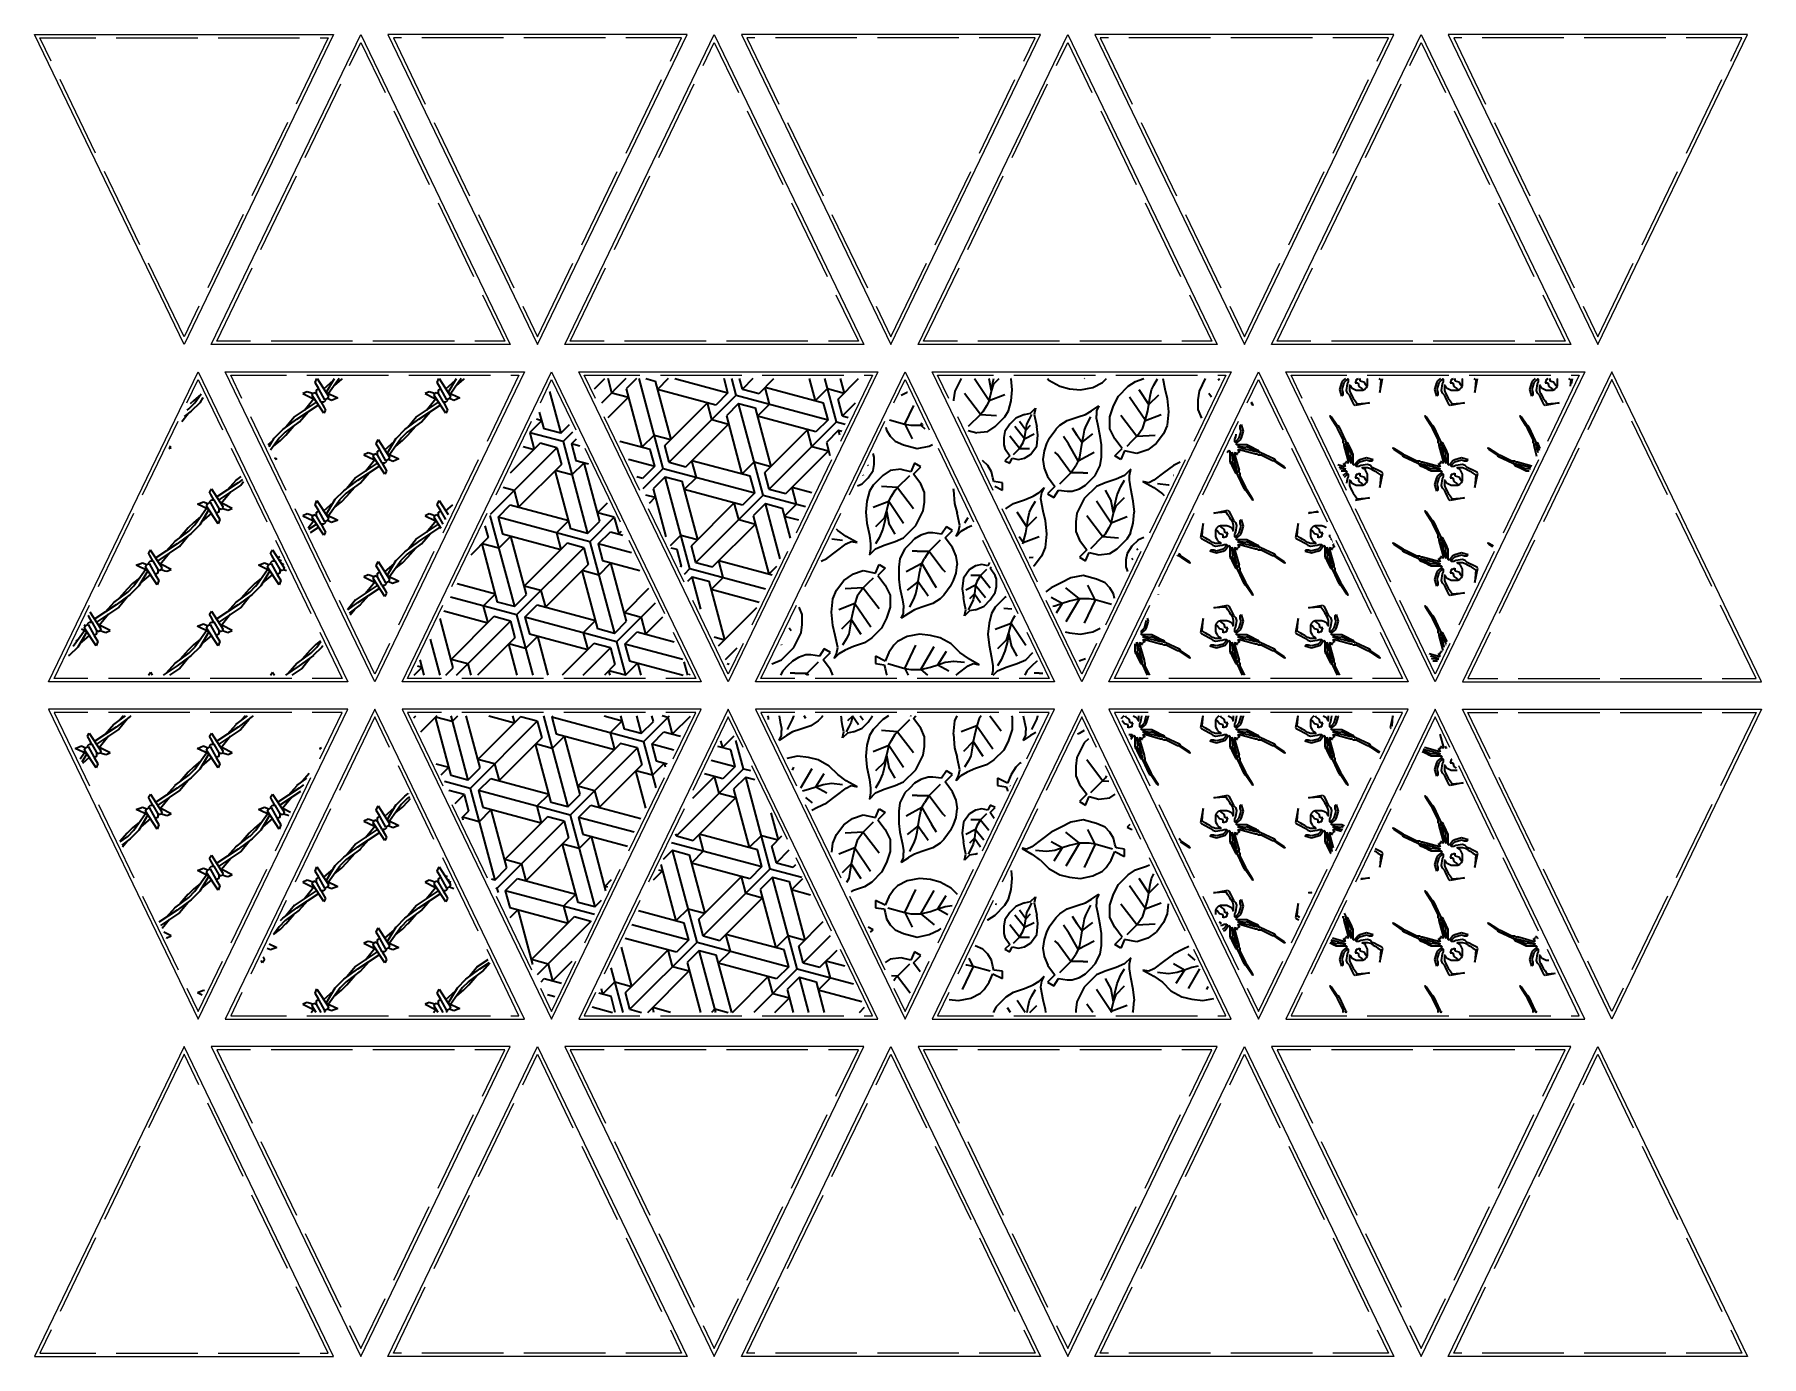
# Model space of a CAD drawing. Header units: millimetres. Extents: x -115 to 139, y -97 to 97.
import ezdxf

# ---------------------------------------------------------------- set-up
doc = ezdxf.new("R2010")
doc.units = ezdxf.units.MM
doc.linetypes.add('ACAD_ISO02W100', pattern=[15, 12, -3])
doc.layers.get('0').update_dxf_attribs({"lineweight": 25})
doc.layers.add('hatch', color=18, linetype='Continuous', lineweight=35, true_color=0x000000)
doc.layers.add('hidden', color=4, linetype='ACAD_ISO02W100', lineweight=13)
pattern_1 = [(360, (-2.335, 7.723), (8.98026, 8.98026), [0.1796, -17.7809]), (333.435, (-3.7717, 8.4414), (26.94077, -8.98026), [1.6064, -38.5545]), (203.1986, (-3.143, 8.7108), (-35.921024, -17.96051), [0.6839, -67.7077]), (161.565, (-2.8737, 8.621), (-17.9605, 2e-08), [0.284, -28.1141]), (161.565, (-2.335, 8.4414), (-17.9605, 2e-08), [0.568, -27.8301]), (156.8014, (0.449, 7.4536), (-26.94077, 8.980256), [0.6839, -67.7077]), (201.8014, (1.347, 7.8128), (-62.861793, -26.940768), [0.9672, -95.7531]), (334.6538, (-0.3592, 8.62105), (134.703842, -62.861793), [1.888, -186.9111]), (239.0362, (-0.449, 6.0168), (-17.96051, -35.92102), [0.5236, -51.8398]), (296.565, (-0.6286, 6.376), (8.98026, -8.98026), [0.4016, -39.7593]), (299.0546, (-1.0776, 7.1842), (26.940768, -44.90128), [0.9246, -91.5328]), (119.7449, (-1.0776, 7.1842), (-26.940768, 44.901281), [1.448, -143.35426]), (180, (-0.718, 7.184), (-8.98026, -8.98026), [0.3592, -17.6013]), (225, (-0.449, 7.454), (8.9803, -8.9803), [0.381, -12.319]), (315, (-0.539, 7.543), (8.9803, 8.9803), [0.127, -12.573]), (119.0546, (-0.5388, 7.5434), (-26.940768, 44.90128), [1.84915, -90.60825]), (206.565, (-0.1796, 7.723), (-8.98026, -8.98026), [0.4016, -39.7593]), (243.435, (2e-15, 8.0822), (-8.98026, -26.94077), [0.4016, -39.7593]), (303.2317, (-1.70625, 10.6865), (35.9210244, -53.8815367), [3.11344, -308.2309]), (66.8014, (-1.9757, 10.058), (8.980256, 26.94077), [0.6839, -67.7077]), (120.9638, (-1.4368, 9.16), (-8.98026, 8.98026), [1.0473, -51.3162]), (386.565, (-1.796, 8.9803), (8.98026, 8.98026), [0.4016, -39.7593]), (90, (-1.796, 8.441), (-8.98026, 8.98026), [0.5388, -17.4217]), (333.435, (-2.1553, 8.621), (26.94077, -8.98026), [0.4016, -39.7593]), (45, (-2.335, 8.441), (-8.9803, 8.9803), [0.254, -12.446]), (71.565, (-2.4247, 8.172), (2e-08, 17.9605), [0.284, -28.1141]), (123.2317, (-0.7184, 5.56776), (-35.9210244, 53.8815367), [3.11344, -308.2309]), (49.0856, (2.6941, 11.3151), (107.763073, 125.723586), [1.78253, -176.47046]), (45, (1.886, 10.507), (-8.9803, 8.9803), [1.143, -11.557]), (399.2894, (0.898, 9.6987), (8.980256, 8.980256), [1.2763, -126.3571]), (401.1859, (-0.7184, 9.1599), (8.980256, 8.980256), [1.90923, -189.01364]), (396.4692, (2.24506, 12.12335), (71.8420493, 53.8815362), [2.5684, -254.2732]), (45, (0.988, 10.866), (-8.9803, 8.9803), [1.778, -10.922]), (59.0362, (-0.3592, 8.621), (17.96051, 35.92102), [2.6182, -49.7453]), (234.8658, (1.70625, 10.8661), (-125.7235856, -179.6051226), [2.96484, -293.51964]), (225, (2.604, 11.764), (8.9803, -8.9803), [1.27, -11.43]), (216.46923, (4.66973, 13.2908), (-71.8420493, -53.8815362), [2.5684, -254.2732]), (231.1155, (3.9513, 14.0092), (-71.8420483, -89.8025618), [1.98686, -355.6484]), (50.52754, (-3.5522, 6.02675), (80.8223054, 98.782817), [2.19744, -393.3418]), (48.6914, (-4.31052, 4.31052), (125.7235856, 143.684098), [1.92448, -392.59402]), (393.31063, (-4.66973, 4.66973), (53.8815366, 35.9210246), [3.761, -372.33916]), (393.69, (-5.029, 5.029), (8.980256, 8.980256), [3.8855, -60.8721])]
pattern_2 = [(333.435, (10.8966, -10.198), (13.97, 1e-07), [0.3124, -30.9255]), (303.69, (10.6172, -9.779), (13.97, -13.97), [0.5037, -49.8659]), (345.9638, (10.0584, -9.6393), (13.97, 2e-07), [0.576, -57.0238]), (270, (10.058, -9.22), (13.97, -3e-15), [0.4191, -13.5509]), (378.435, (9.6393, -9.36), (27.94, 13.97), [0.4418, -43.7352]), (360, (9.5, -9.36), (3e-15, 13.97), [0.1397, -13.8303]), (270, (7.963, -7.544), (13.97, -3e-15), [0.1397, -13.8303]), (540, (8.103, -7.544), (-5e-15, -13.97), [0.1397, -13.8303]), (495, (8.242, -7.6835), (-13.97, 2e-14), [0.1976, -19.559]), (450, (8.242, -7.823), (-13.97, 4e-15), [0.1397, -13.8303]), (585, (8.382, -7.6835), (8e-15, -13.97), [0.1976, -19.559]), (285.5241, (7.6835, -5.1689), (27.94, -97.79), [2.6098, -258.37133]), (270, (7.683, -4.89), (13.97, -3e-15), [0.2794, -13.6906]), (315, (7.544, -4.75), (13.97, -5e-15), [0.1976, -19.559]), (270, (7.544, -4.331), (13.97, -3e-15), [0.4191, -13.5509]), (296.565, (6.7056, -2.654), (13.97, -13.97), [1.8743, -29.3636]), (270, (6.706, -2.515), (13.97, -3e-15), [0.1397, -13.8303]), (303.69, (6.4262, -2.0955), (13.97, -13.97), [0.5037, -49.8659]), (302.0054, (5.7277, -0.9779), (27.94, -41.91), [1.3179, -130.4748]), (315, (5.588, -0.838), (13.97, -5e-15), [0.1976, -19.559]), (540, (5.728, -0.838), (-5e-15, -13.97), [0.1397, -13.8303]), (495, (5.867, -0.978), (-13.97, 2e-14), [0.1976, -19.559]), (483.69, (6.7056, -2.2352), (-13.97, 13.97), [1.5111, -48.8585]), (513.435, (6.985, -2.375), (-13.97, -1e-07), [0.3124, -30.9255]), (475.0169, (7.9629, -4.4704), (-13.97, 27.94), [2.31245, -228.9322]), (459.4623, (8.1026, -5.3086), (-13.97, 69.85), [0.8498, -84.1264]), (464.0362, (8.2423, -5.8674), (-13.97, 41.91), [0.576, -57.0238]), (464.0362, (8.5217, -6.985), (-13.97, 41.91), [1.152, -56.4478]), (468.435, (8.801, -7.823), (-13.97, 27.94), [0.8835, -43.2935]), (276.3402, (8.6614, -6.5659), (13.97, -111.76), [1.265, -125.2387]), (585, (8.801, -6.426), (8e-15, -13.97), [0.1976, -19.559]), (315, (8.661, -6.2865), (13.97, -5e-15), [0.1976, -19.559]), (293.1986, (8.2423, -5.3086), (13.97, -27.94), [1.0639, -105.3284]), (270, (8.242, -4.89), (13.97, -3e-15), [0.4191, -13.5509]), (315, (7.823, -4.47), (13.97, -5e-15), [0.5927, -19.1639]), (506.31, (8.2423, -4.7498), (-27.94, 13.97), [0.5037, -49.8659]), (476.565, (8.382, -5.029), (-13.97, 13.97), [0.3124, -30.9255]), (476.565, (8.801, -5.8674), (-13.97, 13.97), [0.9371, -30.3007]), (476.565, (8.941, -6.147), (-13.97, 13.97), [0.3124, -30.9255]), (476.565, (9.0805, -6.426), (-13.97, 13.97), [0.3124, -30.9255]), (450, (9.08, -7.963), (-13.97, 4e-15), [1.5367, -12.4333]), (495, (9.22, -8.103), (-13.97, 2e-14), [0.1976, -19.559]), (591.3402, (9.779, -7.404), (-41.91, -55.88), [0.8945, -88.5571]), (566.565, (10.0584, -7.2644), (-13.97, -13.97), [0.3124, -30.9255]), (555.9454, (11.0363, -6.985), (-41.91, -13.97), [1.017, -100.6861]), (524.0546, (12.0142, -7.2644), (-55.88, 13.97), [1.017, -100.6861]), (405, (11.8745, -7.404), (8e-15, 13.97), [0.1976, -19.559]), (360, (11.455, -7.404), (3e-15, 13.97), [0.4191, -13.5509]), (341.565, (11.0363, -7.2644), (13.97, 1e-09), [0.4418, -43.7352]), (375.9454, (10.0584, -7.5438), (41.91, 13.97), [1.017, -100.6861]), (405, (9.5, -8.103), (8e-15, 13.97), [0.7903, -18.9663]), (450, (9.5, -8.242), (-13.97, 4e-15), [0.1397, -13.8303]), (540, (9.639, -8.242), (-5e-15, -13.97), [0.1397, -13.8303]), (540, (9.919, -8.242), (-5e-15, -13.97), [0.2794, -13.6906]), (566.565, (10.198, -8.1026), (-13.97, -13.97), [0.3124, -30.9255]), (548.1301, (11.176, -7.9629), (-83.82, -13.97), [0.9878, -97.795]), (521.565, (11.595, -8.1026), (-13.97, -1e-09), [0.4418, -43.7352]), (495, (11.735, -8.242), (-13.97, 2e-14), [0.1976, -19.559]), (495, (11.8745, -8.382), (-13.97, 2e-14), [0.1976, -19.559]), (513.435, (12.154, -8.522), (-13.97, -1e-07), [0.3124, -30.9255]), (513.435, (12.713, -8.801), (-13.97, -1e-07), [0.6248, -30.6131]), (513.435, (13.2715, -9.0805), (-13.97, -1e-07), [0.6248, -30.6131]), (495, (13.411, -9.22), (-13.97, 2e-14), [0.1976, -19.559]), (438.69, (12.992, -11.3157), (-2e-07, 13.97), [2.137, -69.0963]), (625.6013, (13.1318, -9.4996), (1e-07, -13.97), [1.82147, -180.32505]), (326.31, (12.7127, -9.2202), (27.94, -13.97), [0.5037, -49.8659]), (326.31, (12.2936, -8.9408), (27.94, -13.97), [0.5037, -49.8659]), (333.435, (12.014, -8.801), (13.97, 1e-07), [0.3124, -30.9255]), (326.31, (11.595, -8.5217), (27.94, -13.97), [0.5037, -49.8659]), (341.565, (11.176, -8.382), (13.97, 1e-09), [0.4418, -43.7352]), (360, (11.036, -8.382), (3e-15, 13.97), [0.1397, -13.8303]), (360, (10.757, -8.382), (3e-15, 13.97), [0.2794, -13.6906]), (360, (10.338, -8.382), (3e-15, 13.97), [0.4191, -13.5509]), (495, (10.4775, -8.522), (-13.97, 2e-14), [0.1976, -19.559]), (513.435, (10.757, -8.6614), (-13.97, -1e-07), [0.3124, -30.9255]), (495, (10.897, -8.801), (-13.97, 2e-14), [0.1976, -19.559]), (476.565, (11.036, -9.0805), (-13.97, 13.97), [0.3124, -30.9255]), (476.565, (11.176, -9.36), (-13.97, 13.97), [0.3124, -30.9255]), (450, (11.176, -9.639), (-13.97, 4e-15), [0.2794, -13.6906]), (450, (11.176, -9.919), (-13.97, 4e-15), [0.2794, -13.6906]), (450, (11.176, -10.338), (-13.97, 4e-15), [0.4191, -13.5509]), (423.435, (11.036, -10.617), (-1e-07, 13.97), [0.3124, -30.9255]), (405, (10.897, -10.757), (8e-15, 13.97), [0.1976, -19.559]), (405, (7.823, -7.823), (8e-15, 13.97), [0.1976, -19.559]), (296.565, (10.338, -10.757), (13.97, -13.97), [0.3124, -30.9255]), (326.31, (9.9187, -10.4775), (27.94, -13.97), [0.5037, -49.8659]), (284.0362, (9.779, -9.9187), (13.97, -41.91), [0.576, -57.0238]), (360, (9.36, -9.919), (3e-15, 13.97), [0.4191, -13.5509]), (611.565, (9.4996, -9.4996), (1e-09, -13.97), [0.4418, -43.7352]), (270, (9.5, -9.36), (13.97, -3e-15), [0.1397, -13.8303]), (360, (7.684, -7.823), (3e-15, 13.97), [0.1397, -13.8303]), (450, (7.683, -7.963), (-13.97, 4e-15), [0.1397, -13.8303]), (495, (7.823, -8.103), (-13.97, 2e-14), [0.1976, -19.559]), (540, (7.963, -8.103), (-5e-15, -13.97), [0.1397, -13.8303]), (405, (7.823, -8.242), (8e-15, 13.97), [0.1976, -19.559]), (344.4759, (5.3086, -7.5438), (153.67, -41.91), [2.6098, -258.37133]), (360, (5.029, -7.544), (3e-15, 13.97), [0.2794, -13.6906]), (315, (4.8895, -7.404), (13.97, -5e-15), [0.1976, -19.559]), (360, (4.47, -7.404), (3e-15, 13.97), [0.4191, -13.5509]), (333.435, (2.794, -6.566), (13.97, 1e-07), [1.8743, -29.3636]), (360, (2.654, -6.566), (3e-15, 13.97), [0.1397, -13.8303]), (326.31, (2.2352, -6.2865), (27.94, -13.97), [0.5037, -49.8659]), (327.9946, (1.1176, -5.588), (69.85, -41.91), [1.3179, -130.4748]), (315, (0.978, -5.448), (13.97, -5e-15), [0.1976, -19.559]), (450, (0.978, -5.588), (-13.97, 4e-15), [0.1397, -13.8303]), (495, (1.118, -5.728), (-13.97, 2e-14), [0.1976, -19.559]), (506.31, (2.375, -6.566), (-27.94, 13.97), [1.5111, -48.8585]), (476.565, (2.5146, -6.845), (-13.97, 13.97), [0.3124, -30.9255]), (514.9831, (4.6101, -7.8232), (-181.6100007, 83.8199985), [2.31245, -228.9322]), (530.5377, (5.4483, -7.963), (-13.97, -1e-07), [0.8498, -84.1264]), (525.9638, (6.007, -8.1026), (-13.97, -2e-07), [0.576, -57.0238]), (525.9638, (7.1247, -8.382), (-13.97, -2e-07), [1.152, -56.4478]), (521.565, (7.963, -8.6614), (-13.97, -1e-09), [0.8835, -43.2935]), (353.6598, (6.7056, -8.5217), (13.97, -1e-10), [1.265, -125.2387]), (405, (6.566, -8.661), (8e-15, 13.97), [0.1976, -19.559]), (315, (6.426, -8.522), (13.97, -5e-15), [0.1976, -19.559]), (336.8014, (5.4483, -8.1026), (69.85, -27.94), [1.0639, -105.3284]), (360, (5.029, -8.103), (3e-15, 13.97), [0.4191, -13.5509]), (315, (4.61, -7.6835), (13.97, -5e-15), [0.5927, -19.1639]), (483.69, (4.8895, -8.1026), (-13.97, 13.97), [0.5037, -49.8659]), (513.435, (5.169, -8.242), (-13.97, -1e-07), [0.3124, -30.9255]), (513.435, (6.007, -8.6614), (-13.97, -1e-07), [0.9371, -30.3007]), (513.435, (6.2865, -8.801), (-13.97, -1e-07), [0.3124, -30.9255]), (513.435, (6.566, -8.941), (-13.97, -1e-07), [0.3124, -30.9255]), (540, (8.103, -8.941), (-5e-15, -13.97), [1.5367, -12.4333]), (495, (8.242, -9.0805), (-13.97, 2e-14), [0.1976, -19.559]), (398.6598, (7.5438, -9.6393), (13.97, 13.97), [0.8945, -88.5571]), (423.435, (7.404, -9.919), (-1e-07, 13.97), [0.3124, -30.9255]), (434.0546, (7.1247, -10.8966), (13.97, 55.88), [1.017, -100.6861]), (465.9454, (7.4041, -11.8745), (-13.97, 41.91), [1.017, -100.6861]), (585, (7.544, -11.735), (8e-15, -13.97), [0.1976, -19.559]), (270, (7.544, -11.316), (13.97, -3e-15), [0.4191, -13.5509]), (288.435, (7.404, -10.8966), (13.97, -27.94), [0.4418, -43.7352]), (614.0546, (7.6835, -9.9187), (-13.97, -55.88), [1.017, -100.6861]), (585, (8.242, -9.36), (8e-15, -13.97), [0.7903, -18.9663]), (540, (8.382, -9.36), (-5e-15, -13.97), [0.1397, -13.8303]), (450, (8.382, -9.5), (-13.97, 4e-15), [0.1397, -13.8303]), (450, (8.382, -9.779), (-13.97, 4e-15), [0.2794, -13.6906]), (423.435, (8.242, -10.0584), (-1e-07, 13.97), [0.3124, -30.9255]), (441.8699, (8.1026, -11.0363), (-1e-07, 13.97), [0.9878, -97.795]), (468.435, (8.2423, -11.4554), (-13.97, 27.94), [0.4418, -43.7352]), (495, (8.382, -11.595), (-13.97, 2e-14), [0.1976, -19.559]), (495, (8.522, -11.735), (-13.97, 2e-14), [0.1976, -19.559]), (476.565, (8.6614, -12.014), (-13.97, 13.97), [0.3124, -30.9255]), (476.565, (8.941, -12.573), (-13.97, 13.97), [0.6248, -30.6131]), (476.565, (9.22, -13.132), (-13.97, 13.97), [0.6248, -30.6131]), (495, (9.36, -13.2715), (-13.97, 2e-14), [0.1976, -19.559]), (551.31, (11.4554, -12.8524), (-55.88, -13.97), [2.137, -69.0963]), (364.3987, (9.6393, -12.9921), (167.64, 13.969999), [1.82147, -180.32505]), (303.69, (9.36, -12.573), (13.97, -13.97), [0.5037, -49.8659]), (303.69, (9.0805, -12.154), (13.97, -13.97), [0.5037, -49.8659]), (296.565, (8.941, -11.8745), (13.97, -13.97), [0.3124, -30.9255]), (303.69, (8.6614, -11.4554), (13.97, -13.97), [0.5037, -49.8659]), (288.435, (8.5217, -11.0363), (13.97, -27.94), [0.4418, -43.7352]), (270, (8.522, -10.897), (13.97, -3e-15), [0.1397, -13.8303]), (270, (8.522, -10.617), (13.97, -3e-15), [0.2794, -13.6906]), (270, (8.522, -10.198), (13.97, -3e-15), [0.4191, -13.5509]), (495, (8.661, -10.338), (-13.97, 2e-14), [0.1976, -19.559]), (476.565, (8.801, -10.617), (-13.97, 13.97), [0.3124, -30.9255]), (495, (8.941, -10.757), (-13.97, 2e-14), [0.1976, -19.559]), (513.435, (9.22, -10.8966), (-13.97, -1e-07), [0.3124, -30.9255]), (513.435, (9.4996, -11.036), (-13.97, -1e-07), [0.3124, -30.9255]), (540, (9.779, -11.036), (-5e-15, -13.97), [0.2794, -13.6906]), (540, (10.058, -11.036), (-5e-15, -13.97), [0.2794, -13.6906]), (540, (10.477, -11.036), (-5e-15, -13.97), [0.4191, -13.5509]), (566.565, (10.757, -10.8966), (-13.97, -13.97), [0.3124, -30.9255]), (585, (10.897, -10.757), (8e-15, -13.97), [0.1976, -19.559])]
pattern_3 = [(128.66, (12.5724, 19.7566), (-17.96051, 17.96051), [2.3, -227.7067]), (71.565, (12.393, 19.218), (3e-08, 35.921), [0.568, -56.228]), (59.036, (11.854, 18.32), (35.92103, 71.84205), [1.0473, -103.6796]), (360, (11.854, 18.32), (17.9605, 17.9605), [1.437, -34.484]), (128.66, (11.854, 18.3197), (-17.96051, 17.96051), [2.3, -227.7067]), (45, (10.956, 17.422), (-17.9605, 17.9605), [1.27, -24.13]), (390.964, (12.5724, 16.883), (17.9605, 17.9605), [1.0473, -103.6796]), (371.31, (11.674, 16.703), (53.88154, 17.9605), [0.9158, -90.6652]), (348.69, (10.776, 16.883), (35.921, 3e-07), [0.9158, -90.6652]), (63.435, (10.417, 16.1645), (17.9605, 53.8815), [0.8032, -79.5186]), (333.435, (9.699, 16.524), (53.8815, -17.9605), [0.8032, -79.5186]), (225, (10.417, 17.242), (17.9605, -17.9605), [1.016, -24.384]), (303.69, (9.6987, 18.3197), (17.9605, -17.9605), [1.295, -128.22]), (288.435, (9.519, 18.859), (17.9605, -17.9605), [0.568, -56.228]), (270, (9.519, 19.936), (17.9605, -17.9605), [1.0776, -34.8434]), (258.69, (9.699, 20.834), (3e-07, -35.921), [0.9158, -90.6652]), (236.31, (10.417, 21.912), (-53.88154, -89.80256), [1.2952, -128.22]), (173.66, (-2.1553, 12.9316), (-35.92102, 2e-07), [1.6264, -161.013]), (188.13, (-0.898, 13.111), (-89.80256, -17.9605), [1.27, -125.73]), (198.435, (0.18, 13.47), (-17.9605, -17.9605), [1.136, -55.66]), (237.5288, (0.1796, 13.4704), (-53.88154, -89.80256), [2.3418, -231.8347]), (150.9454, (0.1796, 13.4704), (-71.84205, 35.92102), [1.8491, -183.0656]), (198.435, (1.257, 13.83), (-17.9605, -17.9605), [1.136, -55.66]), (194.036, (2.694, 14.189), (-53.88154, -17.96051), [1.481, -146.625]), (140.7106, (2.694, 14.1888), (-179.60512, 143.6841), [2.5527, -252.7142]), (239.9314, (2.694, 14.1888), (-143.6841, -251.44717), [3.9431, -390.3709]), (180, (4.131, 14.189), (-17.9605, -17.9605), [1.437, -34.484]), (168.69, (5.029, 14.009), (-35.921, -3e-07), [0.9158, -90.6652]), (244.6538, (5.029, 14.0092), (-125.723586, -269.407684), [3.776, -373.8222]), (116.565, (5.029, 14.009), (-17.9605, 17.9605), [2.4097, -77.912]), (164.0546, (7.5434, 13.2908), (-197.565635, 53.88154), [2.615, -258.894]), (333.435, (7.903, 12.9316), (53.8815, -17.9605), [1.6064, -78.7154]), (66.8014, (7.364, 11.6743), (17.9605, 53.88154), [1.3678, -135.4154]), (56.31, (6.6454, 10.5967), (53.88154, 89.80256), [1.295, -128.22]), (45, (6.107, 10.058), (-17.9605, 17.9605), [0.762, -24.638]), (386.565, (4.67, 9.3395), (17.9605, 17.9605), [1.6064, -78.7154]), (371.31, (2.874, 8.98), (53.88154, 17.9605), [1.8316, -89.7494]), (353.66, (1.2572, 9.16), (35.92102, -2e-07), [1.6264, -161.013]), (345.964, (-0.1796, 9.519), (89.80256, -17.9605), [1.481, -146.625]), (330.9454, (-1.796, 10.417), (71.84205, -35.92102), [1.8491, -183.0656]), (315, (-3.053, 11.674), (17.9605, 17.9605), [1.778, -23.622]), (324.4623, (-4.3105, 12.5724), (107.76307, -71.84205), [1.545, -152.9571]), (330.9454, (-5.927, 13.4704), (71.84205, -35.92102), [1.8491, -183.0656]), (168.69, (-5.029, 13.291), (-35.921, -3e-07), [0.9158, -90.6652]), (206.565, (-4.3105, 13.65), (-17.9605, -17.9605), [0.8032, -79.5186]), (216.87, (-2.8737, 14.7276), (-17.96051, -17.96051), [1.796, -177.809]), (216.87, (-1.437, 15.8053), (-17.96051, -17.96051), [1.796, -177.809]), (206.565, (2e-15, 16.524), (-17.9605, -17.9605), [1.6064, -78.7154]), (206.565, (1.437, 17.242), (-17.9605, -17.9605), [1.6064, -78.7154]), (191.31, (3.233, 17.601), (-53.88154, -17.9605), [1.8316, -89.7494]), (164.745, (5.2085, 17.0625), (-143.6841, 35.92103), [2.0478, -202.7335]), (156.8014, (6.466, 16.5237), (-53.88154, 17.9605), [1.3678, -135.4154]), (135, (7.184, 15.805), (-17.9605, -17.9605), [1.016, -24.384]), (120.964, (7.723, 14.907), (-17.9605, 17.9605), [1.0473, -103.6796]), (101.31, (7.9026, 14.009), (-17.9605, 53.88154), [0.9158, -90.6652]), (108.435, (8.082, 13.47), (-17.9605, 17.9605), [0.568, -56.228]), (171.87, (9.3395, 13.291), (-35.92102, -2e-07), [1.27, -125.73]), (90, (9.34, 12.213), (-17.9605, 17.9605), [1.0776, -34.8434]), (278.13, (15.2664, 16.7033), (17.9605, -89.80256), [1.27, -125.73]), (303.69, (0.359, 2.1553), (17.9605, -17.9605), [1.295, -128.22]), (303.69, (1.6164, 3.4125), (17.9605, -17.9605), [1.295, -128.22]), (243.435, (4.3105, 5.029), (-17.9605, -53.8815), [1.6064, -78.7154]), (270, (5.209, 5.927), (17.9605, -17.9605), [0.7184, -35.2026]), (243.435, (5.568, 6.645), (-17.9605, -53.8815), [0.8032, -79.5186]), (393.69, (4.49, 5.927), (17.9605, 17.9605), [1.295, -128.22]), (390.964, (3.592, 5.388), (17.9605, 17.9605), [1.0473, -103.6796]), (378.435, (2.514, 5.029), (17.9605, 17.9605), [1.136, -55.66]), (378.435, (0.898, 4.49), (17.9605, 17.9605), [1.704, -55.0922]), (393.69, (-0.1796, 3.7717), (17.9605, 17.9605), [1.295, -128.22]), (45, (-0.718, 3.233), (-17.9605, 17.9605), [0.762, -24.638]), (53.13, (-1.796, 1.796), (89.80256, 125.72359), [1.796, -177.809]), (281.31, (-3.772, 4.49), (17.9605, -53.88154), [0.9158, -90.6652]), (281.31, (-3.951, 5.388), (17.9605, -53.88154), [0.9158, -90.6652]), (258.69, (-3.772, 6.286), (3e-07, -35.921), [0.9158, -90.6652]), (45, (-4.49, 5.568), (-17.9605, 17.9605), [1.016, -24.384]), (371.31, (-5.388, 5.388), (53.88154, 17.9605), [0.9158, -90.6652]), (63.435, (-4.67, 4.67), (17.9605, 53.8815), [0.8032, -79.5186]), (45, (-9.878, 9.878), (-17.9605, 17.9605), [1.778, -23.622]), (59.036, (-9.16, 12.752), (35.92103, 71.84205), [1.0473, -103.6796]), (66.8014, (-9.6987, 11.4947), (17.96051, 53.88154), [1.3678, -135.4154]), (75.964, (-10.058, 10.058), (17.96051, 89.80256), [1.481, -146.625]), (299.0546, (-11.4947, 12.213), (53.88154, -89.80256), [1.8491, -183.0656]), (203.1986, (-11.4947, 13.291), (-71.84205, -35.92103), [1.3678, -135.4154]), (198.435, (-9.878, 13.83), (-17.9605, -17.9605), [1.704, -55.0922]), (203.1986, (-8.621, 14.3684), (-71.84205, -35.92103), [1.3678, -135.4154]), (225, (-7.723, 15.266), (17.9605, -17.9605), [1.27, -24.13]), (78.69, (-7.9026, 14.3684), (-3e-07, 35.921), [0.9158, -90.6652]), (90, (-7.903, 13.65), (-17.9605, 17.9605), [0.7184, -35.2026]), (98.13, (-7.723, 12.393), (-17.9605, 89.80256), [1.27, -125.73]), (101.31, (-7.364, 10.597), (-17.9605, 53.88154), [1.8316, -89.7494]), (96.34, (-7.1842, 8.9803), (-17.96051, 125.72359), [1.6264, -161.013]), (83.66, (-7.364, 7.364), (2e-07, 35.92102), [1.6264, -161.013]), (225, (6.107, 23.349), (17.9605, -17.9605), [2.54, -22.86]), (355.6013, (6.1066, 23.3487), (35.921025, 2e-07), [2.3418, -231.8347]), (127.4054, (6.1066, 23.3487), (-125.723587, 161.64461), [3.8437, -380.528]), (225, (6.466, 23.708), (17.9605, -17.9605), [0.508, -24.892]), (239.036, (7.0046, 24.606), (-35.92103, -71.84205), [1.0473, -103.6796]), (243.435, (7.364, 25.324), (-17.9605, -53.88154), [0.8032, -79.5186]), (45, (8.262, 21.553), (-17.9605, 17.9605), [2.032, -23.368]), (393.69, (7.184, 20.834), (17.9605, 17.9605), [1.2952, -128.22]), (366.34, (5.5678, 20.6546), (125.72359, 17.96051), [1.6264, -161.013]), (345.964, (4.131, 21.014), (89.80256, -17.96051), [1.481, -146.625]), (66.8014, (3.592, 19.7566), (17.9605, 53.88154), [1.3678, -135.4154]), (329.036, (2.694, 20.2954), (71.84205, -35.92103), [1.0473, -103.6796]), (225, (3.772, 21.373), (17.9605, -17.9605), [1.524, -23.876]), (306.87, (2.694, 22.81), (17.96051, -17.96051), [1.796, -177.809]), (293.1986, (2.1553, 24.067), (35.92103, -71.84205), [1.3678, -135.4154]), (270, (2.155, 25.504), (17.9605, -17.9605), [1.437, -34.484]), (261.87, (2.335, 26.761), (2e-07, -35.92102), [1.27, -125.73]), (243.435, (3.4125, 28.9164), (-17.9605, -53.88154), [2.4097, -77.9122]), (198.435, (-5.209, 18.14), (-17.9605, -17.9605), [1.704, -55.0922]), (215.5377, (-3.9513, 19.038), (-17.96051, -17.96051), [1.545, -152.9571]), (233.13, (-2.8737, 20.475), (-89.80256, -125.72359), [1.796, -177.809]), (246.8014, (-2.335, 21.732), (-17.96051, -53.88154), [1.3678, -135.4154]), (264.8056, (-2.1553, 23.708), (-6e-08, -35.92102), [1.9838, -196.3965]), (63.435, (12.9316, 21.912), (17.9605, 53.8815), [0.8032, -79.5186]), (78.69, (12.752, 21.014), (-3e-07, 35.921), [0.9158, -90.6652]), (45, (12.752, 21.014), (-17.9605, 17.9605), [1.016, -24.384]), (125.5377, (12.752, 21.014), (-17.96051, 17.96051), [1.545, -152.9571]), (81.87, (12.5724, 19.7566), (-2e-07, 35.92102), [1.27, -125.73]), (386.565, (12.572, 19.7566), (17.9605, 17.9605), [1.6064, -78.7154]), (98.13, (14.548, 20.2954), (-17.9605, 89.80256), [1.27, -125.73]), (83.66, (14.3684, 18.679), (2e-07, 35.92102), [1.6264, -161.013]), (54.4623, (13.4704, 17.4217), (71.84205, 107.76307), [1.545, -152.9571]), (225, (11.315, 22.81), (17.9605, -17.9605), [1.27, -24.13]), (203.1986, (12.5724, 23.3487), (-71.84205, -35.92103), [1.3678, -135.4154]), (261.87, (15.446, 17.9605), (2e-07, -35.92102), [1.27, -125.73]), (251.565, (15.805, 19.038), (-3e-08, -35.921), [1.136, -55.66]), (243.435, (16.1645, 19.7566), (-17.9605, -53.8815), [0.8032, -79.5186]), (135, (17.422, 17.422), (-17.9605, -17.9605), [0.508, -24.892]), (71.565, (7.723, 26.761), (3e-08, 35.921), [1.136, -55.66]), (101.31, (7.723, 26.761), (-17.9605, 53.88154), [1.8316, -89.7494]), (81.87, (7.723, 26.761), (-2e-07, 35.92102), [1.27, -125.73]), (75.964, (7.364, 25.3243), (17.96051, 89.80256), [1.481, -146.625]), (123.69, (7.364, 25.3243), (-17.9605, 17.9605), [3.8855, -125.6296]), (201.0375, (9.6987, 26.2223), (-179.60512, -71.84205), [2.5016, -247.6594]), (75.964, (10.2375, 23.8875), (17.96051, 89.80256), [1.481, -146.625]), (59.036, (9.6987, 22.9895), (35.92103, 71.84205), [1.0473, -103.6796]), (225, (5.209, 30.712), (17.9605, -17.9605), [2.54, -22.86]), (45, (-0.18, 31.072), (-17.9605, 17.9605), [2.286, -23.114]), (56.31, (1.437, 32.688), (53.88154, 89.80256), [1.2952, -128.22]), (180, (3.233, 32.688), (-17.9605, -17.9605), [1.796, -34.125]), (45, (3.592, 30.892), (-17.9605, 17.9605), [1.016, -24.384]), (390.964, (2.694, 30.353), (17.9605, 17.9605), [1.0473, -103.6796]), (378.435, (1.616, 29.994), (17.9605, 17.9605), [1.136, -55.66]), (360, (0.898, 29.994), (17.9605, 17.9605), [0.7184, -35.2026]), (351.87, (-0.359, 30.1737), (35.92102, 2e-07), [1.27, -125.73]), (56.31, (-1.0776, 29.096), (53.88154, 89.80256), [1.2952, -128.22]), (329.036, (-1.9757, 29.635), (71.84205, -35.92103), [1.0473, -103.6796]), (225, (-0.898, 30.712), (17.9605, -17.9605), [1.524, -23.876]), (59.036, (-4.3105, 27.659), (35.92103, 71.84205), [1.0473, -103.6796]), (63.435, (-4.67, 26.941), (17.9605, 53.88154), [0.8032, -79.5186]), (78.69, (-4.849, 26.043), (-3e-07, 35.921), [0.9158, -90.6652]), (275.1944, (-2.335, 25.6835), (17.96051, -161.64461), [1.9838, -196.3965]), (284.036, (-2.694, 27.1204), (17.96051, -53.88154), [1.481, -146.625]), (281.31, (-3.053, 28.9164), (17.9605, -53.88154), [1.8316, -89.7494]), (258.69, (-2.874, 29.8145), (3e-07, -35.921), [0.9158, -90.6652]), (243.435, (-2.5145, 30.533), (-17.9605, -53.88154), [0.8032, -79.5186]), (45, (-3.233, 29.814), (-17.9605, 17.9605), [1.016, -24.384]), (390.964, (-4.131, 29.2756), (17.9605, 17.9605), [1.0473, -103.6796]), (306.87, (-1.9757, 32.1493), (17.96051, -17.96051), [1.796, -177.809]), (293.1986, (-2.5145, 33.4066), (35.92103, -71.84205), [1.3678, -135.4154]), (81.87, (-5.029, 24.7855), (-2e-07, 35.92102), [1.27, -125.73]), (45, (-5.03, 24.786), (-17.9605, 17.9605), [2.032, -23.368]), (123.69, (-5.029, 24.7855), (-17.9605, 17.9605), [2.5903, -126.9248]), (78.69, (-5.2085, 23.8875), (-3e-07, 35.921), [0.9158, -90.6652]), (75.964, (-5.5678, 22.4506), (17.96051, 89.80256), [1.481, -146.625]), (381.0375, (-5.5678, 22.4506), (179.60512, 71.84205), [2.5016, -247.6594]), (124.3803, (-5.5678, 22.4506), (-161.644611, 233.486658), [4.1348, -409.3472]), (71.565, (-5.927, 21.373), (3e-08, 35.921), [1.136, -55.66]), (54.4623, (-6.825, 20.1158), (71.84205, 107.76307), [1.545, -152.9571]), (363.814, (-6.825, 20.1158), (233.48666, 17.96051), [2.7, -267.3056]), (127.4054, (-6.825, 20.1158), (-125.723587, 161.64461), [3.8437, -380.528]), (45, (-7.543, 19.397), (-17.9605, 17.9605), [1.016, -24.384]), (45, (-8.262, 18.68), (-17.9605, 17.9605), [1.016, -24.384]), (45, (-10.058, 17.242), (-17.9605, 17.9605), [1.524, -23.876]), (149.036, (-9.16, 16.703), (-71.84205, 35.92103), [1.0473, -103.6796]), (246.8014, (-8.621, 17.9605), (-17.96051, -53.88154), [1.3678, -135.4154]), (168.69, (-6.825, 17.601), (-35.921, -3e-07), [1.8316, -89.7494]), (383.1986, (-5.388, 28.737), (71.84205, 35.92103), [1.3678, -135.4154]), (378.435, (-7.005, 28.198), (17.9605, 17.9605), [1.704, -55.0922]), (393.69, (-8.082, 27.4796), (17.9605, 17.96051), [1.2952, -128.22]), (45, (-9.52, 26.043), (-17.9605, 17.9605), [2.032, -23.368]), (63.435, (-10.2375, 24.606), (17.9605, 53.88154), [1.6064, -78.7154]), (71.565, (-10.776, 22.99), (3e-08, 35.921), [1.704, -55.0922]), (90, (-10.776, 21.193), (-17.9605, 17.9605), [1.796, -34.125]), (116.565, (-10.058, 19.7566), (-17.9605, 17.9605), [1.6064, -78.7154]), (126.87, (-8.9803, 18.3197), (-17.96051, 17.96051), [1.796, -177.809]), (360, (-14.728, 14.728), (17.9605, 17.9605), [0.7184, -35.2026]), (243.435, (-15.446, 16.524), (-17.9605, -53.88154), [0.8032, -79.5186]), (388.3008, (-15.446, 16.5237), (161.64461, 89.80256), [2.6518, -262.532]), (119.745, (-15.446, 16.5237), (-53.881536, 89.80256), [2.896, -286.7085]), (251.565, (-15.266, 17.062), (-3e-08, -35.921), [0.568, -56.228]), (258.69, (-15.087, 17.9605), (3e-07, -35.921), [0.9158, -90.6652]), (261.87, (-14.907, 19.218), (2e-07, -35.92102), [1.27, -125.73]), (397.875, (-14.9072, 19.2177), (17.96051, 17.96051), [2.0478, -202.7335]), (123.69, (-14.907, 19.2177), (-17.96051, 17.9605), [1.2952, -128.22]), (258.69, (-14.7276, 20.116), (3e-07, -35.921), [0.9158, -90.6652]), (258.69, (-14.548, 21.014), (3e-07, -35.921), [0.9158, -90.6652]), (251.565, (-14.368, 21.553), (-3e-08, -35.921), [0.568, -56.228]), (90, (-12.752, 22.81), (-17.9605, 17.9605), [0.359, -35.562]), (101.31, (-12.5724, 21.912), (-17.9605, 53.88154), [0.9158, -90.6652]), (101.31, (-12.213, 20.116), (-17.9605, 53.88154), [1.8316, -89.7494]), (98.13, (-12.0335, 18.8585), (-17.9605, 89.80256), [1.27, -125.73]), (90, (-12.034, 17.062), (-17.9605, 17.9605), [1.796, -34.125]), (81.87, (-12.213, 15.805), (-2e-07, 35.92102), [1.27, -125.73]), (63.435, (-12.9316, 14.3684), (17.9605, 53.88154), [1.6064, -78.7154]), (45, (-13.65, 13.65), (-17.9605, 17.9605), [1.016, -24.384]), (126.2538, (1.4368, 32.6881), (-107.763074, 143.684098), [3.3408, -330.744])]
pattern_4 = [(540, (2.335, -7.723), (-8.98026, -8.98026), [0.1796, -17.7809]), (513.435, (3.7717, -8.4414), (-26.94077, 8.98026), [1.6064, -38.5545]), (383.1986, (3.143, -8.7108), (35.921024, 17.960513), [0.6839, -67.7077]), (341.565, (2.8737, -8.621), (17.9605, -2e-08), [0.284, -28.1141]), (341.565, (2.335, -8.4414), (17.9605, -2e-08), [0.568, -27.8301]), (336.8014, (-0.449, -7.4536), (26.94077, -8.980256), [0.6839, -67.7077]), (381.8014, (-1.347, -7.8128), (62.861793, 26.940768), [0.9672, -95.7531]), (514.6538, (0.3592, -8.62105), (-134.703842, 62.861793), [1.888, -186.9111]), (419.0362, (0.449, -6.0168), (17.96051, 35.921024), [0.5236, -51.8398]), (476.565, (0.6286, -6.376), (-8.98026, 8.98026), [0.4016, -39.7593]), (479.0546, (1.0776, -7.1842), (-26.940768, 44.90128), [0.9246, -91.5328]), (299.7449, (1.0776, -7.1842), (26.940768, -44.901281), [1.448, -143.35426]), (360, (0.718, -7.184), (8.98026, 8.98026), [0.3592, -17.6013]), (405, (0.449, -7.454), (-8.9803, 8.9803), [0.381, -12.319]), (495, (0.539, -7.543), (-8.9803, -8.9803), [0.127, -12.573]), (299.0546, (0.5388, -7.5434), (26.940768, -44.90128), [1.84915, -90.60825]), (386.565, (0.1796, -7.723), (8.98026, 8.98026), [0.4016, -39.7593]), (423.435, (-2e-15, -8.0822), (8.98026, 26.94077), [0.4016, -39.7593]), (483.2317, (1.70625, -10.6865), (-35.9210244, 53.8815367), [3.11344, -308.2309]), (246.8014, (1.9757, -10.058), (-8.980256, -26.94077), [0.6839, -67.7077]), (300.9638, (1.4368, -9.16), (8.98026, -8.980256), [1.0473, -51.3162]), (566.565, (1.796, -8.9803), (-8.98026, -8.98026), [0.4016, -39.7593]), (270, (1.796, -8.441), (8.98026, -8.98026), [0.5388, -17.4217]), (513.435, (2.1553, -8.621), (-26.94077, 8.98026), [0.4016, -39.7593]), (225, (2.335, -8.441), (8.9803, -8.9803), [0.254, -12.446]), (251.565, (2.4247, -8.172), (-2e-08, -17.9605), [0.284, -28.1141]), (303.2317, (0.7184, -5.56776), (35.9210244, -53.8815367), [3.11344, -308.2309]), (229.0856, (-2.6941, -11.3151), (-107.763073, -125.723586), [1.78253, -176.47046]), (225, (-1.886, -10.507), (8.9803, -8.9803), [1.143, -11.557]), (579.2894, (-0.898, -9.6987), (-8.980256, -8.980256), [1.27633, -126.3571]), (581.1859, (0.7184, -9.1599), (-8.980256, -8.980256), [1.90923, -189.01364]), (576.46923, (-2.24506, -12.12335), (-71.8420493, -53.8815362), [2.5684, -254.2732]), (225, (-0.988, -10.866), (8.9803, -8.9803), [1.778, -10.922]), (239.0362, (0.3592, -8.621), (-17.96051, -35.921024), [2.6182, -49.7453]), (414.8658, (-1.70625, -10.8661), (125.7235856, 179.6051226), [2.96484, -293.51964]), (405, (-2.604, -11.764), (-8.9803, 8.9803), [1.27, -11.43]), (396.46923, (-4.66973, -13.2908), (71.8420493, 53.8815362), [2.5684, -254.2732]), (411.1155, (-3.9513, -14.0092), (71.8420483, 89.8025618), [1.98686, -355.6484]), (230.52754, (3.5522, -6.02675), (-80.8223054, -98.7828171), [2.19744, -393.3418]), (228.6914, (4.31052, -4.31052), (-125.7235856, -143.684098), [1.92448, -392.59402]), (573.31063, (4.66973, -4.66973), (-53.8815366, -35.9210246), [3.761, -372.33916]), (573.69, (5.029, -5.029), (-8.980256, -8.980256), [3.88545, -60.8721])]
pattern_5 = [(153.435, (-10.8966, 10.198), (-13.97, -1e-07), [0.3124, -30.9255]), (123.69, (-10.6172, 9.779), (-13.97, 13.97), [0.5037, -49.8659]), (165.9638, (-10.0584, 9.6393), (-13.97, -2e-07), [0.576, -57.0238]), (90, (-10.058, 9.22), (-13.97, 9e-16), [0.4191, -13.5509]), (198.435, (-9.6393, 9.36), (-27.94, -13.97), [0.4418, -43.7352]), (180, (-9.5, 9.36), (-2e-15, -13.97), [0.1397, -13.8303]), (90, (-7.963, 7.544), (-13.97, 9e-16), [0.1397, -13.8303]), (360, (-8.103, 7.544), (3e-15, 13.97), [0.1397, -13.8303]), (315, (-8.242, 7.6835), (13.97, -5e-15), [0.1976, -19.559]), (270, (-8.242, 7.823), (13.97, -3e-15), [0.1397, -13.8303]), (405, (-8.382, 7.6835), (8e-15, 13.97), [0.1976, -19.559]), (105.5241, (-7.6835, 5.1689), (-27.94, 97.79), [2.6098, -258.3713]), (90, (-7.684, 4.89), (-13.97, 9e-16), [0.2794, -13.6906]), (135, (-7.544, 4.75), (-13.97, 2e-15), [0.1976, -19.559]), (90, (-7.544, 4.331), (-13.97, 9e-16), [0.4191, -13.5509]), (116.565, (-6.7056, 2.654), (-13.97, 13.97), [1.8743, -29.3636]), (90, (-6.706, 2.515), (-13.97, 9e-16), [0.1397, -13.8303]), (123.69, (-6.4262, 2.0955), (-13.97, 13.97), [0.5037, -49.8659]), (122.0054, (-5.7277, 0.9779), (-27.94, 41.91), [1.3179, -130.4748]), (135, (-5.588, 0.838), (-13.97, 2e-15), [0.1976, -19.559]), (360, (-5.728, 0.838), (3e-15, 13.97), [0.1397, -13.8303]), (315, (-5.867, 0.978), (13.97, -5e-15), [0.1976, -19.559]), (303.69, (-6.7056, 2.2352), (13.97, -13.97), [1.5111, -48.8585]), (333.435, (-6.985, 2.375), (13.97, 1e-07), [0.3124, -30.9255]), (295.0169, (-7.9629, 4.4704), (13.97, -27.94), [2.31245, -228.9322]), (279.4623, (-8.1026, 5.3086), (13.97, -69.85), [0.8498, -84.1264]), (284.0362, (-8.2423, 5.8674), (13.97, -41.91), [0.576, -57.0238]), (284.0362, (-8.5217, 6.985), (13.97, -41.91), [1.152, -56.4478]), (288.435, (-8.801, 7.823), (13.97, -27.94), [0.8835, -43.2935]), (96.3402, (-8.6614, 6.5659), (-13.97, 111.76), [1.265, -125.2387]), (405, (-8.801, 6.426), (8e-15, 13.97), [0.1976, -19.559]), (135, (-8.661, 6.2865), (-13.97, 2e-15), [0.1976, -19.559]), (113.1986, (-8.2423, 5.3086), (-13.97, 27.94), [1.0639, -105.3284]), (90, (-8.242, 4.89), (-13.97, 9e-16), [0.4191, -13.5509]), (135, (-7.823, 4.47), (-13.97, 2e-15), [0.5927, -19.1639]), (326.31, (-8.2423, 4.7498), (27.94, -13.97), [0.5037, -49.8659]), (296.565, (-8.382, 5.029), (13.97, -13.97), [0.3124, -30.9255]), (296.565, (-8.801, 5.8674), (13.97, -13.97), [0.9371, -30.3007]), (296.565, (-8.941, 6.147), (13.97, -13.97), [0.3124, -30.9255]), (296.565, (-9.0805, 6.426), (13.97, -13.97), [0.3124, -30.9255]), (270, (-9.08, 7.963), (13.97, -3e-15), [1.5367, -12.4333]), (315, (-9.22, 8.103), (13.97, -5e-15), [0.1976, -19.559]), (411.3402, (-9.779, 7.404), (41.91, 55.88), [0.8945, -88.5571]), (386.565, (-10.0584, 7.2644), (13.97, 13.97), [0.3124, -30.9255]), (375.9454, (-11.0363, 6.985), (41.91, 13.97), [1.017, -100.6861]), (344.0546, (-12.0142, 7.2644), (55.88, -13.97), [1.017, -100.6861]), (225, (-11.8745, 7.404), (-3e-15, -13.97), [0.1976, -19.559]), (180, (-11.455, 7.404), (-2e-15, -13.97), [0.4191, -13.5509]), (161.565, (-11.0363, 7.2644), (-13.97, -1e-09), [0.4418, -43.7352]), (195.9454, (-10.0584, 7.5438), (-41.91, -13.97), [1.017, -100.6861]), (225, (-9.5, 8.103), (-3e-15, -13.97), [0.7903, -18.9663]), (270, (-9.5, 8.242), (13.97, -3e-15), [0.1397, -13.8303]), (360, (-9.639, 8.242), (3e-15, 13.97), [0.1397, -13.8303]), (360, (-9.919, 8.242), (3e-15, 13.97), [0.2794, -13.6906]), (386.565, (-10.198, 8.1026), (13.97, 13.97), [0.3124, -30.9255]), (368.13, (-11.176, 7.9629), (83.82, 13.97), [0.9878, -97.795]), (341.565, (-11.595, 8.1026), (13.97, 1e-09), [0.4418, -43.7352]), (315, (-11.735, 8.242), (13.97, -5e-15), [0.1976, -19.559]), (315, (-11.8745, 8.382), (13.97, -5e-15), [0.1976, -19.559]), (333.435, (-12.154, 8.522), (13.97, 1e-07), [0.3124, -30.9255]), (333.435, (-12.713, 8.801), (13.97, 1e-07), [0.6248, -30.6131]), (333.435, (-13.2715, 9.0805), (13.97, 1e-07), [0.6248, -30.6131]), (315, (-13.411, 9.22), (13.97, -5e-15), [0.1976, -19.559]), (258.69, (-12.992, 11.3157), (2e-07, -13.97), [2.137, -69.0963]), (445.6013, (-13.1318, 9.4996), (-1e-07, 13.97), [1.82147, -180.32505]), (146.31, (-12.7127, 9.2202), (-27.94, 13.97), [0.5037, -49.8659]), (146.31, (-12.2936, 8.9408), (-27.94, 13.97), [0.5037, -49.8659]), (153.435, (-12.014, 8.801), (-13.97, -1e-07), [0.3124, -30.9255]), (146.31, (-11.595, 8.5217), (-27.94, 13.97), [0.5037, -49.8659]), (161.565, (-11.176, 8.382), (-13.97, -1e-09), [0.4418, -43.7352]), (180, (-11.036, 8.382), (-2e-15, -13.97), [0.1397, -13.8303]), (180, (-10.757, 8.382), (-2e-15, -13.97), [0.2794, -13.6906]), (180, (-10.338, 8.382), (-2e-15, -13.97), [0.4191, -13.5509]), (315, (-10.4775, 8.522), (13.97, -5e-15), [0.1976, -19.559]), (333.435, (-10.757, 8.6614), (13.97, 1e-07), [0.3124, -30.9255]), (315, (-10.897, 8.801), (13.97, -5e-15), [0.1976, -19.559]), (296.565, (-11.036, 9.0805), (13.97, -13.97), [0.3124, -30.9255]), (296.565, (-11.176, 9.36), (13.97, -13.97), [0.3124, -30.9255]), (270, (-11.176, 9.639), (13.97, -3e-15), [0.2794, -13.6906]), (270, (-11.176, 9.919), (13.97, -3e-15), [0.2794, -13.6906]), (270, (-11.176, 10.338), (13.97, -3e-15), [0.4191, -13.5509]), (243.435, (-11.036, 10.617), (1e-07, -13.97), [0.3124, -30.9255]), (225, (-10.897, 10.757), (-3e-15, -13.97), [0.1976, -19.559]), (225, (-7.823, 7.823), (-3e-15, -13.97), [0.1976, -19.559]), (116.565, (-10.338, 10.757), (-13.97, 13.97), [0.3124, -30.9255]), (146.31, (-9.9187, 10.4775), (-27.94, 13.97), [0.5037, -49.8659]), (104.0362, (-9.779, 9.9187), (-13.97, 41.91), [0.576, -57.0238]), (180, (-9.36, 9.919), (-2e-15, -13.97), [0.4191, -13.5509]), (431.565, (-9.4996, 9.4996), (-1e-09, 13.97), [0.4418, -43.7352]), (90, (-9.5, 9.36), (-13.97, 9e-16), [0.1397, -13.8303]), (180, (-7.683, 7.823), (-2e-15, -13.97), [0.1397, -13.8303]), (270, (-7.684, 7.963), (13.97, -3e-15), [0.1397, -13.8303]), (315, (-7.823, 8.103), (13.97, -5e-15), [0.1976, -19.559]), (360, (-7.963, 8.103), (3e-15, 13.97), [0.1397, -13.8303]), (225, (-7.823, 8.242), (-3e-15, -13.97), [0.1976, -19.559]), (164.4759, (-5.3086, 7.5438), (-153.67, 41.91), [2.6098, -258.3713]), (180, (-5.029, 7.544), (-2e-15, -13.97), [0.2794, -13.6906]), (135, (-4.8895, 7.404), (-13.97, 2e-15), [0.1976, -19.559]), (180, (-4.47, 7.404), (-2e-15, -13.97), [0.4191, -13.5509]), (153.435, (-2.794, 6.566), (-13.97, -1e-07), [1.8743, -29.3636]), (180, (-2.654, 6.566), (-2e-15, -13.97), [0.1397, -13.8303]), (146.31, (-2.2352, 6.2865), (-27.94, 13.97), [0.5037, -49.8659]), (147.9946, (-1.1176, 5.588), (-69.85, 41.91), [1.3179, -130.4748]), (135, (-0.978, 5.448), (-13.97, 2e-15), [0.1976, -19.559]), (270, (-0.978, 5.588), (13.97, -3e-15), [0.1397, -13.8303]), (315, (-1.118, 5.728), (13.97, -5e-15), [0.1976, -19.559]), (326.31, (-2.375, 6.566), (27.94, -13.97), [1.5111, -48.8585]), (296.565, (-2.5146, 6.845), (13.97, -13.97), [0.3124, -30.9255]), (334.9831, (-4.6101, 7.8232), (181.610001, -83.8199985), [2.31245, -228.9322]), (350.5377, (-5.4483, 7.963), (13.97, 1e-07), [0.8498, -84.1264]), (345.9638, (-6.007, 8.1026), (13.97, 2e-07), [0.576, -57.0238]), (345.9638, (-7.1247, 8.382), (13.97, 2e-07), [1.152, -56.4478]), (341.565, (-7.963, 8.6614), (13.97, 1e-09), [0.8835, -43.2935]), (173.6598, (-6.7056, 8.5217), (-13.97, 1e-10), [1.265, -125.2387]), (225, (-6.566, 8.661), (-3e-15, -13.97), [0.1976, -19.559]), (135, (-6.426, 8.522), (-13.97, 2e-15), [0.1976, -19.559]), (156.8014, (-5.4483, 8.1026), (-69.85, 27.94), [1.0639, -105.3284]), (180, (-5.029, 8.103), (-2e-15, -13.97), [0.4191, -13.5509]), (135, (-4.61, 7.6835), (-13.97, 2e-15), [0.5927, -19.1639]), (303.69, (-4.8895, 8.1026), (13.97, -13.97), [0.5037, -49.8659]), (333.435, (-5.169, 8.242), (13.97, 1e-07), [0.3124, -30.9255]), (333.435, (-6.007, 8.6614), (13.97, 1e-07), [0.9371, -30.3007]), (333.435, (-6.2865, 8.801), (13.97, 1e-07), [0.3124, -30.9255]), (333.435, (-6.566, 8.941), (13.97, 1e-07), [0.3124, -30.9255]), (360, (-8.103, 8.941), (3e-15, 13.97), [1.5367, -12.4333]), (315, (-8.242, 9.0805), (13.97, -5e-15), [0.1976, -19.559]), (218.6598, (-7.5438, 9.6393), (-13.97, -13.97), [0.8945, -88.5571]), (243.435, (-7.404, 9.919), (1e-07, -13.97), [0.3124, -30.9255]), (254.0546, (-7.1247, 10.8966), (-13.97, -55.88), [1.017, -100.6861]), (285.9454, (-7.4041, 11.8745), (13.97, -41.91), [1.017, -100.6861]), (405, (-7.544, 11.735), (8e-15, 13.97), [0.1976, -19.559]), (90, (-7.544, 11.316), (-13.97, 9e-16), [0.4191, -13.5509]), (108.435, (-7.404, 10.8966), (-13.97, 27.94), [0.4418, -43.7352]), (434.0546, (-7.6835, 9.9187), (13.97, 55.88), [1.017, -100.6861]), (405, (-8.242, 9.36), (8e-15, 13.97), [0.7903, -18.9663]), (360, (-8.382, 9.36), (3e-15, 13.97), [0.1397, -13.8303]), (270, (-8.382, 9.5), (13.97, -3e-15), [0.1397, -13.8303]), (270, (-8.382, 9.779), (13.97, -3e-15), [0.2794, -13.6906]), (243.435, (-8.242, 10.0584), (1e-07, -13.97), [0.3124, -30.9255]), (261.87, (-8.1026, 11.0363), (1e-07, -13.97), [0.9878, -97.795]), (288.435, (-8.2423, 11.4554), (13.97, -27.94), [0.4418, -43.7352]), (315, (-8.382, 11.595), (13.97, -5e-15), [0.1976, -19.559]), (315, (-8.522, 11.735), (13.97, -5e-15), [0.1976, -19.559]), (296.565, (-8.6614, 12.014), (13.97, -13.97), [0.3124, -30.9255]), (296.565, (-8.941, 12.573), (13.97, -13.97), [0.6248, -30.6131]), (296.565, (-9.22, 13.132), (13.97, -13.97), [0.6248, -30.6131]), (315, (-9.36, 13.2715), (13.97, -5e-15), [0.1976, -19.559]), (371.31, (-11.4554, 12.8524), (55.88, 13.97), [2.137, -69.0963]), (184.3987, (-9.6393, 12.9921), (-167.64, -13.969999), [1.82147, -180.32505]), (123.69, (-9.36, 12.573), (-13.97, 13.97), [0.5037, -49.8659]), (123.69, (-9.0805, 12.154), (-13.97, 13.97), [0.5037, -49.8659]), (116.565, (-8.941, 11.8745), (-13.97, 13.97), [0.3124, -30.9255]), (123.69, (-8.6614, 11.4554), (-13.97, 13.97), [0.5037, -49.8659]), (108.435, (-8.5217, 11.0363), (-13.97, 27.94), [0.4418, -43.7352]), (90, (-8.522, 10.897), (-13.97, 9e-16), [0.1397, -13.8303]), (90, (-8.522, 10.617), (-13.97, 9e-16), [0.2794, -13.6906]), (90, (-8.522, 10.198), (-13.97, 9e-16), [0.4191, -13.5509]), (315, (-8.661, 10.338), (13.97, -5e-15), [0.1976, -19.559]), (296.565, (-8.801, 10.617), (13.97, -13.97), [0.3124, -30.9255]), (315, (-8.941, 10.757), (13.97, -5e-15), [0.1976, -19.559]), (333.435, (-9.22, 10.8966), (13.97, 1e-07), [0.3124, -30.9255]), (333.435, (-9.4996, 11.036), (13.97, 1e-07), [0.3124, -30.9255]), (360, (-9.779, 11.036), (3e-15, 13.97), [0.2794, -13.6906]), (360, (-10.058, 11.036), (3e-15, 13.97), [0.2794, -13.6906]), (360, (-10.477, 11.036), (3e-15, 13.97), [0.4191, -13.5509]), (386.565, (-10.757, 10.8966), (13.97, 13.97), [0.3124, -30.9255]), (405, (-10.897, 10.757), (8e-15, 13.97), [0.1976, -19.559])]
pattern_6 = [(308.66, (-12.5724, -19.7566), (17.96051, -17.96051), [2.3, -227.7067]), (251.565, (-12.393, -19.218), (-3e-08, -35.921), [0.568, -56.228]), (239.036, (-11.854, -18.32), (-35.92103, -71.84205), [1.0473, -103.6796]), (540, (-11.854, -18.32), (-17.9605, -17.9605), [1.437, -34.484]), (308.66, (-11.854, -18.3197), (17.96051, -17.96051), [2.3, -227.7067]), (225, (-10.956, -17.422), (17.9605, -17.9605), [1.27, -24.13]), (570.964, (-12.5724, -16.883), (-17.9605, -17.9605), [1.0473, -103.6796]), (551.31, (-11.674, -16.703), (-53.88154, -17.9605), [0.916, -90.6652]), (528.69, (-10.776, -16.883), (-35.921, -3e-07), [0.916, -90.6652]), (243.435, (-10.417, -16.1645), (-17.9605, -53.8815), [0.8032, -79.5186]), (513.435, (-9.699, -16.524), (-53.8815, 17.9605), [0.8032, -79.5186]), (405, (-10.417, -17.242), (-17.9605, 17.9605), [1.016, -24.384]), (483.69, (-9.6987, -18.3197), (-17.9605, 17.9605), [1.295, -128.22]), (468.435, (-9.519, -18.859), (-17.9605, 17.9605), [0.568, -56.228]), (450, (-9.519, -19.936), (-17.9605, 17.9605), [1.0776, -34.8434]), (438.69, (-9.699, -20.834), (-3e-07, 35.921), [0.9158, -90.6652]), (416.31, (-10.417, -21.912), (53.88154, 89.80256), [1.295, -128.22]), (353.66, (2.1553, -12.9316), (35.92102, -2e-07), [1.6264, -161.013]), (368.13, (0.898, -13.111), (89.80256, 17.9605), [1.27, -125.73]), (378.435, (-0.18, -13.47), (17.9605, 17.9605), [1.136, -55.66]), (417.529, (-0.1796, -13.4704), (53.88154, 89.80256), [2.3418, -231.8347]), (330.9454, (-0.1796, -13.4704), (71.84205, -35.92102), [1.8491, -183.0656]), (378.435, (-1.257, -13.83), (17.9605, 17.9605), [1.136, -55.66]), (374.036, (-2.694, -14.189), (53.88154, 17.9605), [1.481, -146.625]), (320.7106, (-2.694, -14.1888), (179.60512, -143.6841), [2.5527, -252.7142]), (419.9314, (-2.694, -14.1888), (143.6841, 251.44717), [3.9431, -390.3709]), (360, (-4.131, -14.189), (17.9605, 17.9605), [1.437, -34.484]), (348.69, (-5.029, -14.009), (35.921, 3e-07), [0.916, -90.665]), (424.6538, (-5.029, -14.0092), (125.723586, 269.407684), [3.776, -373.8222]), (296.565, (-5.029, -14.009), (17.9605, -17.9605), [2.4097, -77.912]), (344.0546, (-7.5434, -13.2908), (197.565635, -53.88154), [2.615, -258.894]), (513.435, (-7.903, -12.9316), (-53.8815, 17.9605), [1.6064, -78.7154]), (246.8014, (-7.364, -11.6743), (-17.9605, -53.88154), [1.3678, -135.4154]), (236.31, (-6.6454, -10.5967), (-53.88154, -89.80256), [1.295, -128.22]), (225, (-6.107, -10.058), (17.9605, -17.9605), [0.762, -24.638]), (566.565, (-4.67, -9.3395), (-17.9605, -17.9605), [1.6064, -78.7154]), (551.31, (-2.874, -8.98), (-53.8815, -17.9605), [1.8316, -89.7494]), (533.66, (-1.2572, -9.16), (-35.92102, 2e-07), [1.6264, -161.013]), (525.964, (0.1796, -9.519), (-89.80256, 17.9605), [1.481, -146.625]), (510.9454, (1.796, -10.417), (-71.84205, 35.92102), [1.8491, -183.0656]), (495, (3.053, -11.674), (-17.961, -17.961), [1.778, -23.622]), (504.462, (4.3105, -12.5724), (-107.76307, 71.84205), [1.545, -152.957]), (510.9454, (5.927, -13.4704), (-71.84205, 35.92102), [1.8491, -183.0656]), (348.69, (5.029, -13.291), (35.921, 3e-07), [0.916, -90.665]), (386.565, (4.3105, -13.65), (17.9605, 17.9605), [0.803, -79.5186]), (396.87, (2.8737, -14.7276), (17.96051, 17.96051), [1.796, -177.809]), (396.87, (1.437, -15.8053), (17.96051, 17.96051), [1.796, -177.809]), (386.565, (-4e-15, -16.524), (17.9605, 17.9605), [1.6064, -78.7154]), (386.565, (-1.437, -17.242), (17.9605, 17.9605), [1.6064, -78.7154]), (371.31, (-3.233, -17.601), (53.88154, 17.9605), [1.8316, -89.7494]), (344.745, (-5.2085, -17.0625), (143.6841, -35.92103), [2.0478, -202.7335]), (336.8014, (-6.466, -16.5237), (53.88154, -17.9605), [1.3678, -135.4154]), (315, (-7.184, -15.805), (17.9605, 17.9605), [1.016, -24.384]), (300.964, (-7.723, -14.907), (17.9605, -17.9605), [1.0473, -103.6796]), (281.31, (-7.9026, -14.009), (17.9605, -53.88154), [0.916, -90.665]), (288.435, (-8.082, -13.47), (17.9605, -17.9605), [0.568, -56.228]), (351.87, (-9.3395, -13.291), (35.92102, 2e-07), [1.27, -125.73]), (270, (-9.34, -12.213), (17.9605, -17.9605), [1.0776, -34.8434]), (458.13, (-15.2664, -16.7033), (-17.9605, 89.80256), [1.27, -125.73]), (483.69, (-0.359, -2.1553), (-17.9605, 17.9605), [1.295, -128.22]), (483.69, (-1.6164, -3.4125), (-17.9605, 17.9605), [1.295, -128.22]), (423.435, (-4.3105, -5.029), (17.9605, 53.8815), [1.6064, -78.7154]), (450, (-5.209, -5.927), (-17.9605, 17.9605), [0.7184, -35.2026]), (423.435, (-5.568, -6.645), (17.9605, 53.8815), [0.803, -79.5186]), (573.69, (-4.49, -5.927), (-17.9605, -17.9605), [1.295, -128.22]), (570.964, (-3.592, -5.388), (-17.9605, -17.9605), [1.0473, -103.6796]), (558.435, (-2.514, -5.029), (-17.9605, -17.9605), [1.136, -55.66]), (558.435, (-0.898, -4.49), (-17.9605, -17.9605), [1.704, -55.092]), (573.69, (0.1796, -3.7717), (-17.9605, -17.9605), [1.295, -128.22]), (225, (0.718, -3.233), (17.96, -17.96), [0.762, -24.638]), (233.13, (1.796, -1.796), (-89.80256, -125.72359), [1.796, -177.809]), (461.31, (3.772, -4.49), (-17.9605, 53.8815), [0.916, -90.665]), (461.31, (3.951, -5.388), (-17.9605, 53.8815), [0.916, -90.665]), (438.69, (3.772, -6.286), (-3e-07, 35.921), [0.916, -90.665]), (225, (4.49, -5.568), (17.96, -17.96), [1.016, -24.384]), (551.31, (5.388, -5.388), (-53.8815, -17.9605), [0.916, -90.665]), (243.435, (4.67, -4.67), (-17.9605, -53.8815), [0.803, -79.5186]), (225, (9.878, -9.878), (17.96, -17.96), [1.778, -23.622]), (239.036, (9.16, -12.752), (-35.921, -71.84205), [1.0473, -103.6796]), (246.801, (9.6987, -11.4947), (-17.9605, -53.88154), [1.3678, -135.4154]), (255.964, (10.058, -10.058), (-17.9605, -89.80256), [1.481, -146.625]), (479.0546, (11.4947, -12.213), (-53.88154, 89.80256), [1.8491, -183.0656]), (383.199, (11.4947, -13.291), (71.84205, 35.92103), [1.3678, -135.4154]), (378.435, (9.878, -13.83), (17.9605, 17.9605), [1.704, -55.092]), (383.199, (8.621, -14.3684), (71.84205, 35.92103), [1.3678, -135.4154]), (405, (7.723, -15.266), (-17.961, 17.961), [1.27, -24.13]), (258.69, (7.9026, -14.3684), (3e-07, -35.921), [0.916, -90.665]), (270, (7.903, -13.65), (17.9605, -17.9605), [0.7184, -35.2026]), (278.13, (7.723, -12.393), (17.9605, -89.80256), [1.27, -125.73]), (281.31, (7.364, -10.597), (17.9605, -53.8815), [1.8316, -89.7494]), (276.34, (7.1842, -8.9803), (17.9605, -125.72359), [1.6264, -161.013]), (263.66, (7.364, -7.364), (-2e-07, -35.92102), [1.6264, -161.013]), (405, (-6.107, -23.349), (-17.9605, 17.9605), [2.54, -22.86]), (535.6013, (-6.1066, -23.3487), (-35.92102, -2e-07), [2.3418, -231.8347]), (307.4054, (-6.1066, -23.3487), (125.723587, -161.64461), [3.8437, -380.528]), (405, (-6.466, -23.708), (-17.9605, 17.9605), [0.508, -24.892]), (419.036, (-7.0046, -24.606), (35.92103, 71.84205), [1.0473, -103.6796]), (423.435, (-7.364, -25.324), (17.9605, 53.8815), [0.8032, -79.5186]), (225, (-8.262, -21.553), (17.9605, -17.9605), [2.032, -23.368]), (573.69, (-7.184, -20.834), (-17.9605, -17.9605), [1.295, -128.22]), (546.34, (-5.5678, -20.6546), (-125.72359, -17.96051), [1.6264, -161.013]), (525.964, (-4.131, -21.014), (-89.80256, 17.9605), [1.481, -146.625]), (246.8014, (-3.592, -19.7566), (-17.9605, -53.88154), [1.3678, -135.4154]), (509.036, (-2.694, -20.2954), (-71.84205, 35.921), [1.0473, -103.6796]), (405, (-3.772, -21.373), (-17.9605, 17.9605), [1.524, -23.876]), (486.87, (-2.694, -22.81), (-17.96051, 17.96051), [1.796, -177.809]), (473.1986, (-2.1553, -24.067), (-35.92103, 71.84205), [1.3678, -135.4154]), (450, (-2.155, -25.504), (-17.9605, 17.9605), [1.437, -34.484]), (441.87, (-2.335, -26.761), (-2e-07, 35.92102), [1.27, -125.73]), (423.435, (-3.4125, -28.9164), (17.9605, 53.8815), [2.4097, -77.912]), (378.435, (5.209, -18.14), (17.9605, 17.9605), [1.704, -55.092]), (395.538, (3.9513, -19.038), (17.9605, 17.9605), [1.545, -152.9571]), (413.13, (2.8737, -20.475), (89.80256, 125.72359), [1.796, -177.809]), (426.8014, (2.335, -21.732), (17.9605, 53.88154), [1.3678, -135.4154]), (444.8056, (2.1553, -23.708), (6e-08, 35.92102), [1.9838, -196.3965]), (243.435, (-12.9316, -21.912), (-17.9605, -53.8815), [0.8032, -79.5186]), (258.69, (-12.752, -21.014), (3e-07, -35.921), [0.9158, -90.6652]), (225, (-12.752, -21.014), (17.9605, -17.9605), [1.016, -24.384]), (305.5377, (-12.752, -21.014), (17.96051, -17.96051), [1.545, -152.9571]), (261.87, (-12.5724, -19.7566), (2e-07, -35.92102), [1.27, -125.73]), (566.565, (-12.572, -19.7566), (-17.9605, -17.9605), [1.6064, -78.7154]), (278.13, (-14.548, -20.2954), (17.9605, -89.80256), [1.27, -125.73]), (263.66, (-14.3684, -18.679), (-2e-07, -35.92102), [1.6264, -161.013]), (234.4623, (-13.4704, -17.4217), (-71.84205, -107.76307), [1.545, -152.9571]), (405, (-11.315, -22.81), (-17.9605, 17.9605), [1.27, -24.13]), (383.1986, (-12.5724, -23.3487), (71.84205, 35.92103), [1.3678, -135.4154]), (441.87, (-15.446, -17.9605), (-2e-07, 35.92102), [1.27, -125.73]), (431.565, (-15.805, -19.038), (3e-08, 35.921), [1.136, -55.66]), (423.435, (-16.1645, -19.7566), (17.9605, 53.8815), [0.8032, -79.5186]), (315, (-17.422, -17.422), (17.9605, 17.9605), [0.508, -24.892]), (251.565, (-7.723, -26.761), (-3e-08, -35.921), [1.136, -55.66]), (281.31, (-7.723, -26.761), (17.9605, -53.88154), [1.8316, -89.7494]), (261.87, (-7.723, -26.761), (2e-07, -35.92102), [1.27, -125.73]), (255.964, (-7.364, -25.3243), (-17.9605, -89.80256), [1.481, -146.625]), (303.69, (-7.364, -25.3243), (17.9605, -17.9605), [3.8855, -125.6296]), (381.0375, (-9.6987, -26.2223), (179.60512, 71.84205), [2.5016, -247.6594]), (255.964, (-10.2375, -23.8875), (-17.9605, -89.80256), [1.481, -146.625]), (239.036, (-9.6987, -22.9895), (-35.92103, -71.84205), [1.0473, -103.6796]), (405, (-5.209, -30.712), (-17.9605, 17.9605), [2.54, -22.86]), (225, (0.18, -31.072), (17.9605, -17.9605), [2.286, -23.114]), (236.31, (-1.437, -32.688), (-53.88154, -89.80256), [1.2952, -128.22]), (360, (-3.233, -32.688), (17.9605, 17.9605), [1.796, -34.125]), (225, (-3.592, -30.892), (17.9605, -17.9605), [1.016, -24.384]), (570.964, (-2.694, -30.353), (-17.9605, -17.9605), [1.0473, -103.6796]), (558.435, (-1.616, -29.994), (-17.9605, -17.9605), [1.136, -55.66]), (540, (-0.898, -29.994), (-17.9605, -17.9605), [0.7184, -35.2026]), (531.87, (0.359, -30.1737), (-35.92102, -2e-07), [1.27, -125.73]), (236.31, (1.0776, -29.096), (-53.88154, -89.80256), [1.295, -128.22]), (509.036, (1.9757, -29.635), (-71.84205, 35.92103), [1.0473, -103.6796]), (405, (0.898, -30.712), (-17.9605, 17.9605), [1.524, -23.876]), (239.036, (4.3105, -27.659), (-35.92103, -71.84205), [1.0473, -103.6796]), (243.435, (4.67, -26.941), (-17.9605, -53.8815), [0.8032, -79.5186]), (258.69, (4.849, -26.043), (3e-07, -35.921), [0.916, -90.6652]), (455.1944, (2.335, -25.6835), (-17.96051, 161.64461), [1.9838, -196.3965]), (464.036, (2.694, -27.1204), (-17.9605, 53.88154), [1.481, -146.625]), (461.31, (3.053, -28.9164), (-17.9605, 53.88154), [1.8316, -89.7494]), (438.69, (2.874, -29.8145), (-3e-07, 35.921), [0.9158, -90.6652]), (423.435, (2.5145, -30.533), (17.9605, 53.8815), [0.8032, -79.5186]), (225, (3.233, -29.814), (17.9605, -17.9605), [1.016, -24.384]), (570.964, (4.131, -29.2756), (-17.9605, -17.9605), [1.0473, -103.6796]), (486.87, (1.9757, -32.1493), (-17.96051, 17.96051), [1.796, -177.809]), (473.1986, (2.5145, -33.4066), (-35.92103, 71.84205), [1.3678, -135.4154]), (261.87, (5.029, -24.7855), (2e-07, -35.92102), [1.27, -125.73]), (225, (5.03, -24.786), (17.9605, -17.9605), [2.032, -23.368]), (303.69, (5.029, -24.7855), (17.9605, -17.9605), [2.5903, -126.9248]), (258.69, (5.2085, -23.8875), (3e-07, -35.921), [0.916, -90.665]), (255.964, (5.5678, -22.4506), (-17.9605, -89.80256), [1.481, -146.625]), (561.0375, (5.5678, -22.4506), (-179.60512, -71.84205), [2.5016, -247.6594]), (304.3803, (5.5678, -22.4506), (161.64461, -233.48666), [4.1348, -409.3472]), (251.565, (5.927, -21.373), (-3e-08, -35.921), [1.136, -55.66]), (234.462, (6.825, -20.1158), (-71.84205, -107.76307), [1.545, -152.9571]), (543.814, (6.825, -20.1158), (-233.48666, -17.96051), [2.7, -267.3056]), (307.4054, (6.825, -20.1158), (125.723587, -161.64461), [3.8437, -380.528]), (225, (7.543, -19.397), (17.9605, -17.9605), [1.016, -24.384]), (225, (8.262, -18.68), (17.9605, -17.9605), [1.016, -24.384]), (225, (10.058, -17.242), (17.9605, -17.9605), [1.524, -23.876]), (329.036, (9.16, -16.703), (71.84205, -35.921), [1.0473, -103.6796]), (426.8014, (8.621, -17.9605), (17.9605, 53.88154), [1.3678, -135.4154]), (348.69, (6.825, -17.601), (35.921, 3e-07), [1.8316, -89.7494]), (563.1986, (5.388, -28.737), (-71.84205, -35.92103), [1.3678, -135.4154]), (558.435, (7.005, -28.198), (-17.9605, -17.9605), [1.704, -55.0922]), (573.69, (8.082, -27.4796), (-17.9605, -17.9605), [1.295, -128.22]), (225, (9.52, -26.043), (17.9605, -17.9605), [2.032, -23.368]), (243.435, (10.2375, -24.606), (-17.9605, -53.8815), [1.6064, -78.7154]), (251.565, (10.776, -22.99), (-3e-08, -35.921), [1.704, -55.092]), (270, (10.776, -21.193), (17.9605, -17.9605), [1.796, -34.125]), (296.565, (10.058, -19.7566), (17.9605, -17.9605), [1.6064, -78.7154]), (306.87, (8.9803, -18.3197), (17.96051, -17.96051), [1.796, -177.809]), (540, (14.728, -14.728), (-17.9605, -17.9605), [0.7184, -35.2026]), (423.435, (15.446, -16.524), (17.9605, 53.8815), [0.803, -79.5186]), (568.3008, (15.446, -16.5237), (-161.64461, -89.80256), [2.6518, -262.532]), (299.745, (15.446, -16.5237), (53.881536, -89.80256), [2.896, -286.7085]), (431.565, (15.266, -17.062), (3e-08, 35.921), [0.568, -56.228]), (438.69, (15.087, -17.9605), (-3e-07, 35.921), [0.916, -90.665]), (441.87, (14.907, -19.218), (-2e-07, 35.92102), [1.27, -125.73]), (577.875, (14.9072, -19.2177), (-17.96051, -17.96051), [2.0478, -202.7335]), (303.69, (14.907, -19.2177), (17.9605, -17.9605), [1.295, -128.22]), (438.69, (14.7276, -20.116), (-3e-07, 35.921), [0.916, -90.665]), (438.69, (14.548, -21.014), (-3e-07, 35.921), [0.916, -90.665]), (431.565, (14.368, -21.553), (3e-08, 35.921), [0.568, -56.228]), (270, (12.752, -22.81), (17.9605, -17.9605), [0.359, -35.562]), (281.31, (12.5724, -21.912), (17.9605, -53.88154), [0.916, -90.665]), (281.31, (12.213, -20.116), (17.9605, -53.88154), [1.8316, -89.7494]), (278.13, (12.0335, -18.8585), (17.9605, -89.80256), [1.27, -125.73]), (270, (12.034, -17.062), (17.9605, -17.9605), [1.796, -34.125]), (261.87, (12.213, -15.805), (2e-07, -35.92102), [1.27, -125.73]), (243.435, (12.9316, -14.3684), (-17.9605, -53.8815), [1.6064, -78.7154]), (225, (13.65, -13.65), (17.96, -17.96), [1.016, -24.384]), (306.2538, (-1.4368, -32.6881), (107.763074, -143.684098), [3.3408, -330.744])]

msp = doc.modelspace()

# ---------------------------------------------------------------- hatches: boundary and pattern name
at = {"layer": 'hatch', "transparency": 33554687}
h = msp.add_hatch(dxfattribs=at)
h.set_pattern_fill('BARBWIRE', color=256, scale=0.5, angle=45, style=0, pattern_type=0)
h.set_pattern_definition(pattern_1)
h.paths.add_polyline_path([(-65, 4.3), (-85.41, 46.6), (-44.59, 46.6)], flags=0)
h = msp.add_hatch(dxfattribs=at)
h.set_pattern_fill('ESCHER', color=256, scale=0.5, angle=45, style=0, pattern_type=0)
h.paths.add_polyline_path([(-13, 4.3), (-33.41, 46.6), (7.41, 46.6)], flags=0)
h = msp.add_hatch(dxfattribs=at)
h.set_pattern_fill('LEAF-01', color=256, angle=45, style=0, pattern_type=0)
h.set_pattern_definition(pattern_3)
h.paths.add_polyline_path([(39, 4.3), (18.59, 46.6), (59.41, 46.6)], flags=0)
h = msp.add_hatch(dxfattribs=at)
h.set_pattern_fill('REDBACK', color=256, scale=0.55, angle=270, style=0, pattern_type=0)
h.set_pattern_definition(pattern_2)
h.paths.add_polyline_path([(91, 4.3), (70.59, 46.6), (111.41, 46.6)], flags=0)
h = msp.add_hatch(dxfattribs=at)
h.set_pattern_fill('BARBWIRE', color=256, scale=0.5, angle=225, style=0, pattern_type=0)
h.set_pattern_definition(pattern_4)
h.paths.add_polyline_path([(-91, 45.3), (-70.59, 3), (-111.41, 3)], flags=0)
h = msp.add_hatch(dxfattribs=at)
h.set_pattern_fill('ESCHER', color=256, scale=0.5, angle=225, style=0, pattern_type=0)
h.paths.add_polyline_path([(-39, 45.3), (-18.59, 3), (-59.41, 3)], flags=0)
h = msp.add_hatch(dxfattribs=at)
h.set_pattern_fill('LEAF-01', color=256, angle=225, style=0, pattern_type=0)
h.set_pattern_definition(pattern_6)
h.paths.add_polyline_path([(13, 45.3), (33.41, 3), (-7.41, 3)], flags=0)
h = msp.add_hatch(dxfattribs=at)
h.set_pattern_fill('REDBACK', color=256, scale=0.55, angle=90, style=0, pattern_type=0)
h.set_pattern_definition(pattern_5)
h.paths.add_polyline_path([(65, 45.3), (85.41, 3), (44.59, 3)], flags=0)
h = msp.add_hatch(dxfattribs=at)
h.set_pattern_fill('BARBWIRE', color=256, scale=0.5, angle=225, style=0, pattern_type=0)
h.set_pattern_definition(pattern_4)
h.paths.add_polyline_path([(-91, -45.3), (-70.59, -3), (-111.41, -3)], flags=0)
h = msp.add_hatch(dxfattribs=at)
h.set_pattern_fill('BARBWIRE', color=256, scale=0.5, angle=45, style=0, pattern_type=0)
h.set_pattern_definition(pattern_1)
h.paths.add_polyline_path([(-65, -4.3), (-85.41, -46.6), (-44.59, -46.6)], flags=0)
h = msp.add_hatch(dxfattribs=at)
h.set_pattern_fill('ESCHER', color=256, scale=0.5, angle=225, style=0, pattern_type=0)
h.paths.add_polyline_path([(-39, -45.3), (-18.59, -3), (-59.41, -3)], flags=0)
h = msp.add_hatch(dxfattribs=at)
h.set_pattern_fill('ESCHER', color=256, scale=0.5, angle=45, style=0, pattern_type=0)
h.paths.add_polyline_path([(-13, -4.3), (-33.41, -46.6), (7.41, -46.6)], flags=0)
h = msp.add_hatch(dxfattribs=at)
h.set_pattern_fill('LEAF-01', color=256, angle=225, style=0, pattern_type=0)
h.set_pattern_definition(pattern_6)
h.paths.add_polyline_path([(13, -45.3), (33.41, -3), (-7.41, -3)], flags=0)
h = msp.add_hatch(dxfattribs=at)
h.set_pattern_fill('LEAF-01', color=256, angle=45, style=0, pattern_type=0)
h.set_pattern_definition(pattern_3)
h.paths.add_polyline_path([(39, -4.3), (18.59, -46.6), (59.41, -46.6)], flags=0)
h = msp.add_hatch(dxfattribs=at)
h.set_pattern_fill('REDBACK', color=256, scale=0.55, angle=90, style=0, pattern_type=0)
h.set_pattern_definition(pattern_5)
h.paths.add_polyline_path([(65, -45.3), (85.41, -3), (44.59, -3)], flags=0)
h = msp.add_hatch(dxfattribs=at)
h.set_pattern_fill('REDBACK', color=256, scale=0.55, angle=270, style=0, pattern_type=0)
h.set_pattern_definition(pattern_2)
h.paths.add_polyline_path([(91, -4.3), (70.59, -46.6), (111.41, -46.6)], flags=0)

# ---------------------------------------------------------------- linework, layer by layer
at = {"flags": 128}
for points in [[(-93.07, 51.6), (-115.07, 97.2), (-71.07, 97.2)], [(-89.07, 51.6), (-67.07, 97.2), (-45.07, 51.6)], [(-41.07, 51.6), (-19.07, 97.2), (-63.07, 97.2)], [(-37.07, 51.6), (-15.07, 97.2), (6.93, 51.6)], [(10.93, 51.6), (32.93, 97.2), (-11.07, 97.2)], [(14.93, 51.6), (36.93, 97.2), (58.93, 51.6)], [(62.93, 51.6), (84.93, 97.2), (40.93, 97.2)], [(66.93, 51.6), (88.93, 97.2), (110.93, 51.6)], [(114.93, 51.6), (136.93, 97.2), (92.93, 97.2)], [(-113, 2), (-91, 47.6), (-69, 2)], [(-65, 2), (-87, 47.6), (-43, 47.6)], [(-61, 2), (-39, 47.6), (-17, 2)], [(-13, 2), (-35, 47.6), (9, 47.6)], [(-9, 2), (13, 47.6), (35, 2)], [(39, 2), (17, 47.6), (61, 47.6)], [(43, 2), (65, 47.6), (87, 2)], [(91, 2), (69, 47.6), (113, 47.6)], [(139, 2), (117, 47.6), (95, 2)], [(-113, -2), (-91, -47.6), (-69, -2)], [(-65, -2), (-87, -47.6), (-43, -47.6)], [(-61, -2), (-39, -47.6), (-17, -2)], [(-13, -2), (-35, -47.6), (9, -47.6)], [(-9, -2), (13, -47.6), (35, -2)], [(39, -2), (17, -47.6), (61, -47.6)], [(43, -2), (65, -47.6), (87, -2)], [(91, -2), (69, -47.6), (113, -47.6)], [(139, -2), (117, -47.6), (95, -2)], [(-93.07, -51.6), (-115.07, -97.2), (-71.07, -97.2)], [(-89.07, -51.6), (-67.07, -97.2), (-45.07, -51.6)], [(-41.07, -51.6), (-19.07, -97.2), (-63.07, -97.2)], [(-37.07, -51.6), (-15.07, -97.2), (6.93, -51.6)], [(10.93, -51.6), (32.93, -97.2), (-11.07, -97.2)], [(14.93, -51.6), (36.93, -97.2), (58.93, -51.6)], [(62.93, -51.6), (84.93, -97.2), (40.93, -97.2)], [(66.93, -51.6), (88.93, -97.2), (110.93, -51.6)], [(114.93, -51.6), (136.93, -97.2), (92.93, -97.2)]]:
    msp.add_lwpolyline(points, close=True, dxfattribs=at)
at = {"layer": 'hidden', "flags": 128}
for points in [[(-93.07, 52.75), (-114.27, 96.7), (-71.87, 96.7)], [(-41.07, 52.75), (-19.87, 96.7), (-62.27, 96.7)], [(10.93, 52.75), (32.13, 96.7), (-10.27, 96.7)], [(62.93, 52.75), (84.13, 96.7), (41.73, 96.7)], [(114.93, 52.75), (136.13, 96.7), (93.73, 96.7)], [(-88.27, 52.1), (-67.07, 96.05), (-45.87, 52.1)], [(-36.27, 52.1), (-15.07, 96.05), (6.13, 52.1)], [(15.73, 52.1), (36.93, 96.05), (58.13, 52.1)], [(67.73, 52.1), (88.93, 96.05), (110.13, 52.1)], [(-112.2, 2.5), (-91, 46.45), (-69.8, 2.5)], [(-65, 3.15), (-86.2, 47.1), (-43.8, 47.1)], [(-60.2, 2.5), (-39, 46.45), (-17.8, 2.5)], [(-13, 3.15), (-34.2, 47.1), (8.2, 47.1)], [(-8.2, 2.5), (13, 46.45), (34.2, 2.5)], [(39, 3.15), (17.8, 47.1), (60.2, 47.1)], [(43.8, 2.5), (65, 46.45), (86.2, 2.5)], [(91, 3.15), (69.8, 47.1), (112.2, 47.1)], [(138.2, 2.5), (117, 46.45), (95.8, 2.5)], [(-112.2, -2.5), (-91, -46.45), (-69.8, -2.5)], [(-60.2, -2.5), (-39, -46.45), (-17.8, -2.5)], [(-8.2, -2.5), (13, -46.45), (34.2, -2.5)], [(43.8, -2.5), (65, -46.45), (86.2, -2.5)], [(138.2, -2.5), (117, -46.45), (95.8, -2.5)], [(-65, -3.15), (-86.2, -47.1), (-43.8, -47.1)], [(-13, -3.15), (-34.2, -47.1), (8.2, -47.1)], [(39, -3.15), (17.8, -47.1), (60.2, -47.1)], [(91, -3.15), (69.8, -47.1), (112.2, -47.1)], [(-93.07, -52.75), (-114.27, -96.7), (-71.87, -96.7)], [(-88.27, -52.1), (-67.07, -96.05), (-45.87, -52.1)], [(-41.07, -52.75), (-19.87, -96.7), (-62.27, -96.7)], [(-36.27, -52.1), (-15.07, -96.05), (6.13, -52.1)], [(10.93, -52.75), (32.13, -96.7), (-10.27, -96.7)], [(15.73, -52.1), (36.93, -96.05), (58.13, -52.1)], [(62.93, -52.75), (84.13, -96.7), (41.73, -96.7)], [(67.73, -52.1), (88.93, -96.05), (110.13, -52.1)], [(114.93, -52.75), (136.13, -96.7), (93.73, -96.7)]]:
    msp.add_lwpolyline(points, close=True, dxfattribs=at)

doc.saveas('drawing.dxf')
